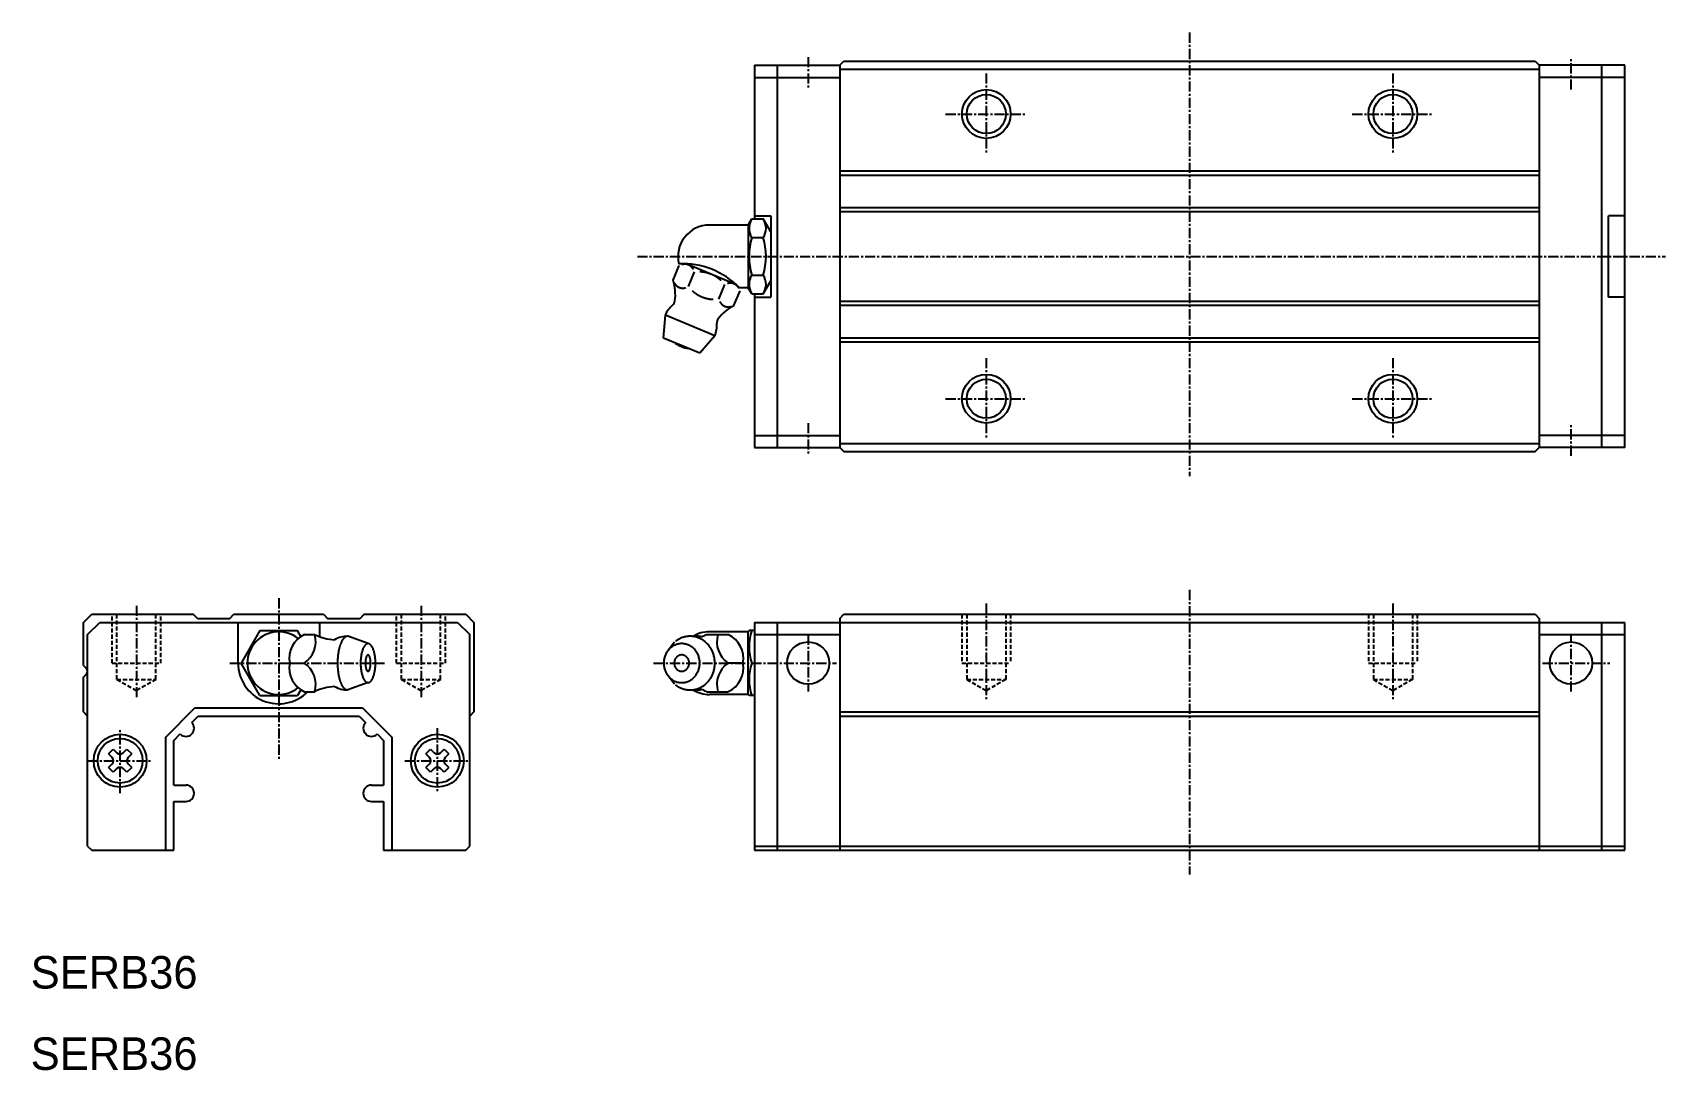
# Model space of a CAD drawing. Extents: x 10 to 211, y 10 to 138.
import ezdxf

# ---------------------------------------------------------------- set-up
doc = ezdxf.new("R2010")
doc.units = 0
doc.linetypes.add('CENTER', pattern=[2, 1.25, -0.25, 0.25, -0.25])
doc.linetypes.add('DASHED', pattern=[0.75, 0.5, -0.25])
doc.layers.get('0').update_dxf_attribs({"linetype": 'CONTINUOUS'})
doc.layers.add('CENTER', color=1, linetype='CENTER')

msp = doc.modelspace()

# ---------------------------------------------------------------- texts
at = {"color": 7, "linetype": 'CONTINUOUS'}
for p in [(10, 20), (10, 10)]:
    msp.add_text('SERB36', height=4, dxfattribs=at).set_placement(p)

# ---------------------------------------------------------------- linework, layer by layer
at = {"color": 7, "linetype": 'CONTINUOUS'}
for p, q in [((99, 133.5), (99, 114.6)), ((99, 133.5), (109.5, 133.5)), ((101.8, 133.5), (101.8, 86.5)), ((109.5, 133.5), (110, 134)), ((109.5, 133.5), (109.5, 86.5)), ((109.5, 133), (195.5, 133)), ((110, 134), (195, 134)), ((195, 134), (195.5, 133.5)), ((195.5, 133.5), (195.5, 86.5)), ((206, 133.5), (195.5, 133.5)), ((203.2, 86.5), (203.2, 133.5)), ((206, 86.5), (206, 133.5)), ((99, 132), (109.5, 132)), ((206, 132), (195.5, 132)), ((109.5, 120.5), (195.5, 120.5)), ((109.5, 120), (195.5, 120)), ((98.24, 113.85), (98.68, 114.6)), ((98.68, 114.6), (100.08, 114.6)), ((99, 115), (101, 115)), ((101, 113), (100.08, 114.6)), ((101, 115), (101, 105)), ((109.5, 116), (195.5, 116)), ((109.5, 115.5), (195.5, 115.5)), ((204, 105), (204, 115)), ((206, 115), (204, 115)), ((98.24, 113.85), (93.45, 113.85)), ((98.24, 113.85), (98.24, 106.15)), ((98.68, 112.3), (100.08, 112.3)), ((89, 107.06), (89.74, 108.86)), ((96.77, 106.52), (90.6, 109.07)), ((90.87, 106.29), (91.61, 108.08)), ((94.61, 104.74), (95.36, 106.53)), ((98.68, 107.7), (100.08, 107.7)), ((100.08, 105.4), (101, 107)), ((96.48, 103.96), (97.23, 105.76)), ((98.24, 106.15), (97.15, 106.15)), ((98.68, 105.4), (98.24, 106.15)), ((98.68, 105.4), (100.08, 105.4)), ((99, 105.4), (99, 86.5)), ((99, 105), (101, 105)), ((109.5, 104.5), (195.5, 104.5)), ((206, 105), (204, 105)), ((87.83, 99.94), (88.04, 102.78)), ((94.13, 100.25), (88.04, 102.78)), ((109.5, 104), (195.5, 104)), ((92.27, 98.1), (87.83, 99.94)), ((94.13, 100.25), (92.27, 98.1)), ((109.5, 100), (195.5, 100)), ((109.5, 99.5), (195.5, 99.5)), ((99, 88), (109.5, 88)), ((99, 86.5), (109.5, 86.5)), ((109.5, 87), (195.5, 87)), ((109.5, 86.5), (110, 86)), ((195, 86), (195.5, 86.5)), ((206, 88), (195.5, 88)), ((206, 86.5), (195.5, 86.5)), ((110, 86), (195, 86)), ((16.5, 65), (17.5, 66)), ((16.5, 59.71), (16.5, 65)), ((17, 63.5), (18.5, 65)), ((17.5, 66), (30, 66)), ((18.5, 65), (62.5, 65)), ((30.5, 65.5), (30, 66)), ((30.5, 65.5), (34.5, 65.5)), ((34.5, 65.5), (35, 66)), ((35, 66), (46, 66)), ((35.5, 60), (35.5, 65)), ((45.5, 65), (45.5, 63.25)), ((46, 66), (46.5, 65.5)), ((46.5, 65.5), (50.5, 65.5)), ((51, 66), (50.5, 65.5)), ((51, 66), (63.5, 66)), ((62.5, 65), (64, 63.5)), ((63.5, 66), (64.5, 65)), ((64.5, 65), (64.5, 54)), ((99, 65), (99, 37)), ((99, 65), (109.5, 65)), ((101.8, 65), (101.8, 37)), ((109.5, 65.5), (110, 66)), ((109.5, 65.5), (109.5, 37)), ((109.5, 65), (195.5, 65)), ((110, 66), (195, 66)), ((195, 66), (195.5, 65.5)), ((195.5, 65.5), (195.5, 37)), ((195.5, 65), (206, 65)), ((203.2, 37), (203.2, 65)), ((206, 37), (206, 65)), ((17, 37.5), (17, 63.5)), ((38.19, 64), (35.88, 60)), ((38.19, 64), (40.5, 64)), ((40.5, 64), (42.81, 64)), ((43.22, 63.29), (42.81, 64)), ((43.65, 63.51), (44.92, 63.51)), ((51.48, 62.4), (48.99, 63.3)), ((64, 37.5), (64, 63.5)), ((89.18, 62.58), (88.38, 61.57)), ((93.1, 63.51), (95.78, 63.51)), ((98.24, 63.85), (93.45, 63.85)), ((98.24, 63.85), (98.33, 64)), ((98.24, 56.15), (98.24, 63.85)), ((99, 64), (98.33, 64)), ((99, 63.5), (109.5, 63.5)), ((195.5, 63.5), (206, 63.5)), ((16.5, 59.71), (16.85, 59.35)), ((16.5, 58.29), (16.85, 58.65)), ((16.5, 54), (16.5, 58.29)), ((38.19, 56), (35.88, 60)), ((41.85, 60), (43.65, 60)), ((89.18, 57.42), (88.38, 58.43)), ((97.57, 60), (95.78, 60)), ((98.68, 60), (99, 60)), ((43.23, 56.73), (42.81, 56)), ((43.65, 56.49), (44.92, 56.49)), ((51.48, 57.6), (48.99, 56.7)), ((93.1, 56.49), (95.78, 56.49)), ((26.6, 50.91), (30.18, 54.49)), ((30.18, 54.49), (50.82, 54.49)), ((38.19, 56), (40.5, 56)), ((40.5, 56), (42.81, 56)), ((50.82, 54.49), (54.4, 50.91)), ((98.24, 56.15), (93.45, 56.15)), ((98.33, 56), (98.24, 56.15)), ((99, 56), (98.33, 56)), ((17, 53.5), (16.5, 54)), ((29.81, 52.71), (30.59, 53.49)), ((30.59, 53.49), (50.41, 53.49)), ((50.41, 53.49), (51.19, 52.71)), ((64.5, 54), (64, 53.5)), ((109.5, 54), (195.5, 54)), ((109.5, 53.5), (195.5, 53.5)), ((26.6, 37), (26.6, 50.91)), ((27.6, 50.5), (28.39, 51.29)), ((27.6, 45), (27.6, 50.5)), ((52.61, 51.29), (53.4, 50.5)), ((53.4, 50.5), (53.4, 45)), ((54.4, 50.91), (54.4, 37)), ((19.58, 48.84), (20.16, 49.42)), ((19.58, 48.84), (20.03, 48.39)), ((20.16, 49.42), (20.61, 48.97)), ((21.39, 48.97), (21.84, 49.42)), ((21.84, 49.42), (22.42, 48.84)), ((21.97, 48.39), (22.42, 48.84)), ((58.58, 48.84), (59.16, 49.42)), ((58.58, 48.84), (59.03, 48.39)), ((59.16, 49.42), (59.61, 48.97)), ((60.39, 48.97), (60.84, 49.42)), ((60.84, 49.42), (61.42, 48.84)), ((60.97, 48.39), (61.42, 48.84)), ((20.03, 47.61), (19.58, 47.16)), ((20.16, 46.58), (19.58, 47.16)), ((20.61, 47.03), (20.16, 46.58)), ((21.84, 46.58), (21.39, 47.03)), ((22.42, 47.16), (21.84, 46.58)), ((22.42, 47.16), (21.97, 47.61)), ((59.03, 47.61), (58.58, 47.16)), ((59.16, 46.58), (58.58, 47.16)), ((59.61, 47.03), (59.16, 46.58)), ((60.84, 46.58), (60.39, 47.03)), ((61.42, 47.16), (60.84, 46.58)), ((61.42, 47.16), (60.97, 47.61)), ((27.6, 45), (29.1, 45)), ((51.9, 45), (53.4, 45)), ((27.6, 37), (27.6, 43)), ((27.6, 43), (29.1, 43)), ((51.9, 43), (53.4, 43)), ((53.4, 43), (53.4, 37)), ((17, 37.5), (17.5, 37)), ((17.5, 37), (27.6, 37)), ((53.4, 37), (63.5, 37)), ((63.5, 37), (64, 37.5)), ((99, 37.5), (109.5, 37.5)), ((99, 37), (109.5, 37)), ((109.5, 37.5), (195.5, 37.5)), ((109.5, 37), (195.5, 37)), ((195.5, 37.5), (206, 37.5)), ((195.5, 37), (206, 37))]:
    msp.add_line(p, q, dxfattribs=at)
at = {"color": 3, "linetype": 'DASHED'}
for p, q in [((20, 60), (20, 66)), ((20.6, 58), (20.6, 66)), ((25.4, 58), (25.4, 66)), ((26, 60), (26, 66)), ((55, 60), (55, 66)), ((55.6, 58), (55.6, 66)), ((60.4, 58), (60.4, 66)), ((61, 60), (61, 66)), ((124.5, 66), (124.5, 60)), ((125.1, 66), (125.1, 58)), ((129.9, 66), (129.9, 58)), ((130.5, 66), (130.5, 60)), ((174.5, 66), (174.5, 60)), ((175.1, 66), (175.1, 58)), ((179.9, 66), (179.9, 58)), ((180.5, 66), (180.5, 60)), ((20, 60), (26, 60)), ((55, 60), (61, 60)), ((124.5, 60), (130.5, 60)), ((174.5, 60), (180.5, 60)), ((20.6, 58), (23, 56.61)), ((20.6, 58), (25.4, 58)), ((25.4, 58), (23, 56.61)), ((55.6, 58), (58, 56.61)), ((55.6, 58), (60.4, 58)), ((60.4, 58), (58, 56.61)), ((125.1, 58), (129.9, 58)), ((125.1, 58), (127.5, 56.61)), ((129.9, 58), (127.5, 56.61)), ((175.1, 58), (177.5, 56.61)), ((175.1, 58), (179.9, 58)), ((179.9, 58), (177.5, 56.61))]:
    msp.add_line(p, q, dxfattribs=at)
at = {"color": 7, "linetype": 'CONTINUOUS'}
for points in [[(91.48, 108.41, 0), (91.47, 108.42, 0), (91.46, 108.43, 0), (91.46, 108.44, 0), (91.45, 108.45, 0), (91.44, 108.47, 0), (91.43, 108.48, 0), (91.43, 108.49, 0), (91.42, 108.5, 0), (91.41, 108.51, 0), (91.4, 108.52, 0), (91.4, 108.53, 0), (91.39, 108.54, 0), (91.38, 108.56, 0), (91.37, 108.57, 0), (91.36, 108.58, 0), (91.36, 108.59, 0), (91.35, 108.6, 0), (91.34, 108.61, 0), (91.33, 108.62, 0), (91.32, 108.63, 0), (91.31, 108.64, 0), (91.31, 108.65, 0), (91.3, 108.66, 0), (91.29, 108.67, 0), (91.28, 108.68, 0), (91.27, 108.69, 0), (91.26, 108.7, 0), (91.25, 108.71, 0), (91.24, 108.72, 0), (91.23, 108.72, 0), (91.22, 108.73, 0), (91.22, 108.74, 0), (91.21, 108.75, 0), (91.2, 108.76, 0), (91.19, 108.77, 0), (91.18, 108.78, 0), (91.17, 108.78, 0), (91.16, 108.79, 0), (91.15, 108.8, 0), (91.14, 108.81, 0), (91.13, 108.82, 0), (91.12, 108.82, 0), (91.11, 108.83, 0), (91.1, 108.84, 0), (91.09, 108.85, 0), (91.08, 108.85, 0), (91.07, 108.86, 0), (91.06, 108.87, 0), (91.05, 108.87, 0), (91.03, 108.88, 0), (91.03, 108.89, 0), (91.01, 108.89, 0), (91, 108.9, 0), (90.99, 108.9, 0), (90.98, 108.91, 0), (90.97, 108.92, 0), (90.96, 108.92, 0), (90.95, 108.93, 0), (90.94, 108.93, 0), (90.93, 108.94, 0), (90.91, 108.94, 0), (90.9, 108.95, 0), (90.89, 108.95, 0), (90.88, 108.96, 0), (90.87, 108.96, 0), (90.86, 108.97, 0), (90.85, 108.97, 0), (90.83, 108.98, 0), (90.82, 108.98, 0), (90.81, 108.98, 0), (90.8, 108.99, 0), (90.79, 108.99, 0), (90.78, 109, 0), (90.76, 109, 0), (90.75, 109, 0), (90.74, 109.01, 0), (90.73, 109.01, 0), (90.72, 109.01, 0), (90.7, 109.01, 0), (90.69, 109.02, 0), (90.68, 109.02, 0), (90.67, 109.02, 0), (90.66, 109.03, 0), (90.64, 109.03, 0), (90.63, 109.03, 0), (90.62, 109.03, 0), (90.6, 109.03, 0), (90.59, 109.03, 0), (90.58, 109.04, 0), (90.57, 109.04, 0), (90.56, 109.04, 0), (90.54, 109.04, 0), (90.53, 109.04, 0), (90.52, 109.04, 0), (90.5, 109.04, 0), (90.49, 109.04, 0), (90.48, 109.04, 0), (90.46, 109.04, 0), (90.45, 109.04, 0), (90.44, 109.04, 0), (90.43, 109.04, 0), (90.41, 109.04, 0), (90.4, 109.04, 0), (90.39, 109.04, 0), (90.37, 109.04, 0), (90.36, 109.04, 0), (90.35, 109.04, 0), (90.34, 109.04, 0), (90.32, 109.04, 0), (90.31, 109.04, 0), (90.3, 109.03, 0), (90.28, 109.03, 0), (90.27, 109.03, 0), (90.26, 109.03, 0), (90.24, 109.03, 0), (90.23, 109.03, 0), (90.22, 109.02, 0), (90.2, 109.02, 0), (90.19, 109.02, 0), (90.18, 109.01, 0), (90.16, 109.01, 0), (90.15, 109.01, 0), (90.14, 109.01, 0), (90.12, 109, 0), (90.11, 109, 0), (90.1, 109, 0), (90.08, 108.99, 0), (90.07, 108.99, 0)], [(89.14, 106.74, 0), (89.14, 106.73, 0), (89.15, 106.71, 0), (89.16, 106.7, 0), (89.17, 106.69, 0), (89.17, 106.68, 0), (89.18, 106.67, 0), (89.19, 106.66, 0), (89.19, 106.64, 0), (89.2, 106.63, 0), (89.21, 106.62, 0), (89.22, 106.61, 0), (89.22, 106.6, 0), (89.23, 106.59, 0), (89.24, 106.58, 0), (89.25, 106.57, 0), (89.26, 106.56, 0), (89.27, 106.55, 0), (89.27, 106.54, 0), (89.28, 106.53, 0), (89.29, 106.52, 0), (89.3, 106.51, 0), (89.31, 106.5, 0), (89.32, 106.49, 0), (89.32, 106.48, 0), (89.33, 106.47, 0), (89.34, 106.46, 0), (89.35, 106.45, 0), (89.36, 106.44, 0), (89.37, 106.43, 0), (89.38, 106.42, 0), (89.39, 106.41, 0), (89.4, 106.4, 0), (89.41, 106.39, 0), (89.42, 106.39, 0), (89.43, 106.38, 0), (89.44, 106.37, 0), (89.45, 106.36, 0), (89.46, 106.35, 0), (89.47, 106.34, 0), (89.47, 106.34, 0), (89.49, 106.33, 0), (89.5, 106.32, 0), (89.51, 106.31, 0), (89.52, 106.31, 0), (89.53, 106.3, 0), (89.54, 106.29, 0), (89.55, 106.29, 0), (89.56, 106.28, 0), (89.57, 106.27, 0), (89.58, 106.27, 0), (89.59, 106.26, 0), (89.6, 106.25, 0), (89.61, 106.25, 0), (89.62, 106.24, 0), (89.63, 106.23, 0), (89.64, 106.23, 0), (89.65, 106.22, 0), (89.66, 106.22, 0), (89.68, 106.21, 0), (89.69, 106.21, 0), (89.7, 106.2, 0), (89.71, 106.2, 0), (89.72, 106.19, 0), (89.73, 106.19, 0), (89.74, 106.18, 0), (89.76, 106.18, 0), (89.77, 106.17, 0), (89.78, 106.17, 0), (89.79, 106.16, 0), (89.8, 106.16, 0), (89.81, 106.16, 0), (89.83, 106.15, 0), (89.84, 106.15, 0), (89.85, 106.15, 0), (89.86, 106.14, 0), (89.87, 106.14, 0), (89.89, 106.14, 0), (89.9, 106.13, 0), (89.91, 106.13, 0), (89.92, 106.13, 0), (89.93, 106.12, 0), (89.95, 106.12, 0), (89.96, 106.12, 0), (89.97, 106.12, 0), (89.98, 106.12, 0), (90, 106.11, 0), (90.01, 106.11, 0), (90.02, 106.11, 0), (90.03, 106.11, 0), (90.05, 106.11, 0), (90.06, 106.11, 0), (90.07, 106.11, 0), (90.08, 106.1, 0), (90.1, 106.1, 0), (90.11, 106.1, 0), (90.12, 106.1, 0), (90.13, 106.1, 0), (90.15, 106.1, 0), (90.16, 106.1, 0), (90.17, 106.1, 0), (90.19, 106.1, 0), (90.2, 106.1, 0), (90.21, 106.1, 0), (90.23, 106.1, 0), (90.24, 106.1, 0), (90.25, 106.1, 0), (90.26, 106.11, 0), (90.28, 106.11, 0), (90.29, 106.11, 0), (90.31, 106.11, 0), (90.32, 106.11, 0), (90.33, 106.11, 0), (90.34, 106.11, 0), (90.36, 106.12, 0), (90.37, 106.12, 0), (90.38, 106.12, 0), (90.4, 106.12, 0), (90.41, 106.12, 0), (90.42, 106.13, 0), (90.44, 106.13, 0), (90.45, 106.13, 0), (90.46, 106.14, 0), (90.48, 106.14, 0), (90.49, 106.14, 0), (90.5, 106.15, 0), (90.52, 106.15, 0), (90.53, 106.15, 0), (90.54, 106.16, 0)], [(94.88, 107.03, 0), (94.87, 107.05, 0), (94.85, 107.06, 0), (94.83, 107.08, 0), (94.81, 107.09, 0), (94.8, 107.11, 0), (94.78, 107.12, 0), (94.76, 107.14, 0), (94.75, 107.15, 0), (94.73, 107.17, 0), (94.71, 107.18, 0), (94.69, 107.2, 0), (94.68, 107.21, 0), (94.66, 107.22, 0), (94.64, 107.24, 0), (94.62, 107.25, 0), (94.6, 107.27, 0), (94.59, 107.28, 0), (94.57, 107.29, 0), (94.55, 107.31, 0), (94.53, 107.32, 0), (94.51, 107.33, 0), (94.5, 107.35, 0), (94.48, 107.36, 0), (94.46, 107.37, 0), (94.44, 107.38, 0), (94.42, 107.4, 0), (94.41, 107.41, 0), (94.39, 107.42, 0), (94.37, 107.43, 0), (94.35, 107.45, 0), (94.33, 107.46, 0), (94.31, 107.47, 0), (94.29, 107.48, 0), (94.28, 107.49, 0), (94.26, 107.51, 0), (94.24, 107.52, 0), (94.22, 107.53, 0), (94.2, 107.54, 0), (94.18, 107.55, 0), (94.16, 107.56, 0), (94.14, 107.57, 0), (94.12, 107.58, 0), (94.1, 107.59, 0), (94.08, 107.61, 0), (94.06, 107.62, 0), (94.04, 107.63, 0), (94.03, 107.64, 0), (94.01, 107.65, 0), (93.99, 107.66, 0), (93.97, 107.67, 0), (93.95, 107.68, 0), (93.93, 107.69, 0), (93.91, 107.7, 0), (93.89, 107.71, 0), (93.87, 107.72, 0), (93.85, 107.72, 0), (93.83, 107.73, 0), (93.81, 107.74, 0), (93.79, 107.75, 0), (93.77, 107.76, 0), (93.75, 107.77, 0), (93.73, 107.78, 0), (93.71, 107.79, 0), (93.69, 107.8, 0), (93.67, 107.81, 0), (93.65, 107.81, 0), (93.63, 107.82, 0), (93.6, 107.83, 0), (93.59, 107.84, 0), (93.56, 107.84, 0), (93.54, 107.85, 0), (93.52, 107.86, 0), (93.5, 107.87, 0), (93.48, 107.87, 0), (93.46, 107.88, 0), (93.44, 107.89, 0), (93.42, 107.9, 0), (93.4, 107.9, 0), (93.38, 107.91, 0), (93.36, 107.92, 0), (93.33, 107.92, 0), (93.31, 107.93, 0), (93.29, 107.94, 0), (93.27, 107.94, 0), (93.25, 107.95, 0), (93.23, 107.95, 0), (93.21, 107.96, 0), (93.19, 107.97, 0), (93.16, 107.97, 0), (93.14, 107.98, 0), (93.12, 107.98, 0), (93.1, 107.99, 0), (93.08, 107.99, 0), (93.06, 108, 0), (93.04, 108, 0), (93.01, 108.01, 0), (92.99, 108.01, 0), (92.97, 108.02, 0), (92.95, 108.02, 0), (92.93, 108.03, 0), (92.91, 108.03, 0), (92.88, 108.03, 0), (92.86, 108.04, 0), (92.84, 108.04, 0), (92.82, 108.05, 0), (92.8, 108.05, 0), (92.77, 108.05, 0), (92.75, 108.06, 0), (92.73, 108.06, 0), (92.71, 108.06, 0), (92.69, 108.07, 0), (92.66, 108.07, 0), (92.64, 108.07, 0), (92.62, 108.07, 0), (92.6, 108.08, 0), (92.57, 108.08, 0), (92.55, 108.08, 0), (92.53, 108.08, 0), (92.51, 108.09, 0), (92.49, 108.09, 0), (92.46, 108.09, 0), (92.44, 108.09, 0), (92.42, 108.09, 0), (92.4, 108.1, 0), (92.37, 108.1, 0), (92.35, 108.1, 0), (92.33, 108.1, 0), (92.3, 108.1, 0)], [(97.09, 106.08, 0), (97.08, 106.09, 0), (97.07, 106.11, 0), (97.07, 106.12, 0), (97.06, 106.13, 0), (97.05, 106.14, 0), (97.05, 106.15, 0), (97.04, 106.16, 0), (97.03, 106.18, 0), (97.02, 106.19, 0), (97.02, 106.2, 0), (97.01, 106.21, 0), (97, 106.22, 0), (96.99, 106.23, 0), (96.99, 106.24, 0), (96.98, 106.25, 0), (96.97, 106.26, 0), (96.96, 106.27, 0), (96.95, 106.28, 0), (96.94, 106.29, 0), (96.94, 106.31, 0), (96.93, 106.31, 0), (96.92, 106.32, 0), (96.91, 106.33, 0), (96.9, 106.34, 0), (96.89, 106.35, 0), (96.88, 106.36, 0), (96.87, 106.37, 0), (96.87, 106.38, 0), (96.86, 106.39, 0), (96.85, 106.4, 0), (96.84, 106.41, 0), (96.83, 106.42, 0), (96.82, 106.43, 0), (96.81, 106.44, 0), (96.8, 106.44, 0), (96.79, 106.45, 0), (96.78, 106.46, 0), (96.77, 106.47, 0), (96.76, 106.48, 0), (96.75, 106.48, 0), (96.74, 106.49, 0), (96.73, 106.5, 0), (96.72, 106.51, 0), (96.71, 106.51, 0), (96.7, 106.52, 0), (96.69, 106.53, 0), (96.68, 106.53, 0), (96.67, 106.54, 0), (96.66, 106.55, 0), (96.65, 106.55, 0), (96.64, 106.56, 0), (96.63, 106.57, 0), (96.62, 106.57, 0), (96.6, 106.58, 0), (96.59, 106.59, 0), (96.58, 106.59, 0), (96.57, 106.6, 0), (96.56, 106.6, 0), (96.55, 106.61, 0), (96.54, 106.61, 0), (96.53, 106.62, 0), (96.52, 106.62, 0), (96.5, 106.63, 0), (96.49, 106.63, 0), (96.48, 106.64, 0), (96.47, 106.64, 0), (96.46, 106.65, 0), (96.45, 106.65, 0), (96.44, 106.66, 0), (96.42, 106.66, 0), (96.41, 106.66, 0), (96.4, 106.67, 0), (96.39, 106.67, 0), (96.38, 106.67, 0), (96.37, 106.68, 0), (96.35, 106.68, 0), (96.34, 106.68, 0), (96.33, 106.69, 0), (96.32, 106.69, 0), (96.3, 106.69, 0), (96.29, 106.69, 0), (96.28, 106.7, 0), (96.27, 106.7, 0), (96.25, 106.7, 0), (96.24, 106.7, 0), (96.23, 106.71, 0), (96.22, 106.71, 0), (96.21, 106.71, 0), (96.19, 106.71, 0), (96.18, 106.71, 0), (96.17, 106.71, 0), (96.15, 106.71, 0), (96.14, 106.72, 0), (96.13, 106.72, 0), (96.12, 106.72, 0), (96.1, 106.72, 0), (96.09, 106.72, 0), (96.08, 106.72, 0), (96.06, 106.72, 0), (96.05, 106.72, 0), (96.04, 106.72, 0), (96.03, 106.72, 0), (96.01, 106.72, 0), (96, 106.72, 0), (95.99, 106.72, 0), (95.97, 106.72, 0), (95.96, 106.71, 0), (95.95, 106.71, 0), (95.93, 106.71, 0), (95.92, 106.71, 0), (95.91, 106.71, 0), (95.9, 106.71, 0), (95.88, 106.71, 0), (95.87, 106.7, 0), (95.86, 106.7, 0), (95.84, 106.7, 0), (95.83, 106.7, 0), (95.82, 106.7, 0), (95.8, 106.69, 0), (95.79, 106.69, 0), (95.78, 106.69, 0), (95.76, 106.68, 0), (95.75, 106.68, 0), (95.74, 106.68, 0), (95.72, 106.67, 0), (95.71, 106.67, 0), (95.69, 106.67, 0), (95.68, 106.66, 0)], [(91.34, 105.79, 0), (91.36, 105.77, 0), (91.38, 105.76, 0), (91.4, 105.74, 0), (91.41, 105.73, 0), (91.43, 105.71, 0), (91.45, 105.7, 0), (91.46, 105.68, 0), (91.48, 105.67, 0), (91.5, 105.65, 0), (91.52, 105.64, 0), (91.53, 105.62, 0), (91.55, 105.61, 0), (91.57, 105.6, 0), (91.59, 105.58, 0), (91.6, 105.57, 0), (91.62, 105.55, 0), (91.64, 105.54, 0), (91.66, 105.53, 0), (91.68, 105.51, 0), (91.69, 105.5, 0), (91.71, 105.49, 0), (91.73, 105.47, 0), (91.75, 105.46, 0), (91.77, 105.45, 0), (91.78, 105.44, 0), (91.8, 105.42, 0), (91.82, 105.41, 0), (91.84, 105.4, 0), (91.86, 105.39, 0), (91.88, 105.37, 0), (91.89, 105.36, 0), (91.91, 105.35, 0), (91.93, 105.34, 0), (91.95, 105.33, 0), (91.97, 105.31, 0), (91.99, 105.3, 0), (92.01, 105.29, 0), (92.03, 105.28, 0), (92.05, 105.27, 0), (92.06, 105.26, 0), (92.08, 105.25, 0), (92.1, 105.24, 0), (92.12, 105.23, 0), (92.14, 105.22, 0), (92.16, 105.2, 0), (92.18, 105.19, 0), (92.2, 105.18, 0), (92.22, 105.17, 0), (92.24, 105.16, 0), (92.26, 105.15, 0), (92.28, 105.14, 0), (92.3, 105.13, 0), (92.32, 105.12, 0), (92.34, 105.11, 0), (92.36, 105.1, 0), (92.38, 105.1, 0), (92.4, 105.09, 0), (92.42, 105.08, 0), (92.44, 105.07, 0), (92.46, 105.06, 0), (92.48, 105.05, 0), (92.5, 105.04, 0), (92.52, 105.03, 0), (92.54, 105.03, 0), (92.56, 105.02, 0), (92.58, 105.01, 0), (92.6, 105, 0), (92.62, 104.99, 0), (92.64, 104.98, 0), (92.66, 104.98, 0), (92.68, 104.97, 0), (92.7, 104.96, 0), (92.72, 104.95, 0), (92.75, 104.95, 0), (92.76, 104.94, 0), (92.79, 104.93, 0), (92.81, 104.92, 0), (92.83, 104.92, 0), (92.85, 104.91, 0), (92.87, 104.9, 0), (92.89, 104.9, 0), (92.91, 104.89, 0), (92.93, 104.88, 0), (92.95, 104.88, 0), (92.98, 104.87, 0), (93, 104.87, 0), (93.02, 104.86, 0), (93.04, 104.85, 0), (93.06, 104.85, 0), (93.08, 104.84, 0), (93.1, 104.84, 0), (93.12, 104.83, 0), (93.15, 104.83, 0), (93.17, 104.82, 0), (93.19, 104.82, 0), (93.21, 104.81, 0), (93.23, 104.81, 0), (93.25, 104.8, 0), (93.28, 104.8, 0), (93.3, 104.79, 0), (93.32, 104.79, 0), (93.34, 104.79, 0), (93.36, 104.78, 0), (93.39, 104.78, 0), (93.41, 104.78, 0), (93.43, 104.77, 0), (93.45, 104.77, 0), (93.47, 104.76, 0), (93.5, 104.76, 0), (93.52, 104.76, 0), (93.54, 104.75, 0), (93.56, 104.75, 0), (93.59, 104.75, 0), (93.61, 104.74, 0), (93.63, 104.74, 0), (93.65, 104.74, 0), (93.67, 104.74, 0), (93.7, 104.73, 0), (93.72, 104.73, 0), (93.74, 104.73, 0), (93.76, 104.73, 0), (93.79, 104.73, 0), (93.81, 104.73, 0), (93.83, 104.72, 0), (93.85, 104.72, 0), (93.88, 104.72, 0), (93.9, 104.72, 0), (93.92, 104.72, 0)], [(94.75, 104.41, 0), (94.76, 104.4, 0), (94.76, 104.39, 0), (94.77, 104.38, 0), (94.78, 104.37, 0), (94.78, 104.35, 0), (94.79, 104.34, 0), (94.8, 104.33, 0), (94.81, 104.32, 0), (94.81, 104.31, 0), (94.82, 104.3, 0), (94.83, 104.29, 0), (94.84, 104.28, 0), (94.85, 104.26, 0), (94.85, 104.25, 0), (94.86, 104.24, 0), (94.87, 104.23, 0), (94.88, 104.22, 0), (94.89, 104.21, 0), (94.9, 104.2, 0), (94.9, 104.19, 0), (94.91, 104.18, 0), (94.92, 104.17, 0), (94.93, 104.16, 0), (94.94, 104.15, 0), (94.95, 104.14, 0), (94.96, 104.13, 0), (94.96, 104.12, 0), (94.97, 104.11, 0), (94.98, 104.1, 0), (94.99, 104.1, 0), (95, 104.09, 0), (95.01, 104.08, 0), (95.02, 104.07, 0), (95.03, 104.06, 0), (95.04, 104.05, 0), (95.05, 104.04, 0), (95.06, 104.04, 0), (95.07, 104.03, 0), (95.08, 104.02, 0), (95.09, 104.01, 0), (95.1, 104, 0), (95.11, 104, 0), (95.12, 103.99, 0), (95.13, 103.98, 0), (95.14, 103.97, 0), (95.15, 103.97, 0), (95.16, 103.96, 0), (95.17, 103.95, 0), (95.18, 103.95, 0), (95.19, 103.94, 0), (95.2, 103.93, 0), (95.21, 103.93, 0), (95.22, 103.92, 0), (95.23, 103.92, 0), (95.25, 103.91, 0), (95.26, 103.9, 0), (95.27, 103.9, 0), (95.28, 103.89, 0), (95.29, 103.89, 0), (95.3, 103.88, 0), (95.31, 103.88, 0), (95.32, 103.87, 0), (95.33, 103.87, 0), (95.34, 103.86, 0), (95.36, 103.86, 0), (95.37, 103.85, 0), (95.38, 103.85, 0), (95.39, 103.84, 0), (95.4, 103.84, 0), (95.41, 103.84, 0), (95.43, 103.83, 0), (95.44, 103.83, 0), (95.45, 103.82, 0), (95.46, 103.82, 0), (95.47, 103.82, 0), (95.49, 103.81, 0), (95.5, 103.81, 0), (95.51, 103.81, 0), (95.52, 103.81, 0), (95.53, 103.8, 0), (95.55, 103.8, 0), (95.56, 103.8, 0), (95.57, 103.8, 0), (95.58, 103.79, 0), (95.6, 103.79, 0), (95.61, 103.79, 0), (95.62, 103.79, 0), (95.63, 103.79, 0), (95.65, 103.78, 0), (95.66, 103.78, 0), (95.67, 103.78, 0), (95.68, 103.78, 0), (95.7, 103.78, 0), (95.71, 103.78, 0), (95.72, 103.78, 0), (95.74, 103.78, 0), (95.75, 103.78, 0), (95.76, 103.78, 0), (95.77, 103.78, 0), (95.79, 103.78, 0), (95.8, 103.78, 0), (95.81, 103.78, 0), (95.82, 103.78, 0), (95.84, 103.78, 0), (95.85, 103.78, 0), (95.86, 103.78, 0), (95.88, 103.78, 0), (95.89, 103.78, 0), (95.9, 103.78, 0), (95.92, 103.78, 0), (95.93, 103.79, 0), (95.94, 103.79, 0), (95.96, 103.79, 0), (95.97, 103.79, 0), (95.98, 103.79, 0), (96, 103.8, 0), (96.01, 103.8, 0), (96.02, 103.8, 0), (96.04, 103.8, 0), (96.05, 103.81, 0), (96.06, 103.81, 0), (96.08, 103.81, 0), (96.09, 103.81, 0), (96.1, 103.82, 0), (96.12, 103.82, 0), (96.13, 103.82, 0), (96.14, 103.83, 0), (96.16, 103.83, 0)], [(48.99, 63.3, 0), (48.96, 63.3, 0), (48.92, 63.3, 0), (48.89, 63.29, 0), (48.86, 63.28, 0), (48.83, 63.28, 0), (48.8, 63.26, 0), (48.77, 63.25, 0), (48.74, 63.24, 0), (48.71, 63.22, 0), (48.68, 63.2, 0), (48.65, 63.18, 0), (48.62, 63.16, 0), (48.59, 63.13, 0), (48.56, 63.11, 0), (48.53, 63.08, 0), (48.5, 63.05, 0), (48.47, 63.02, 0), (48.45, 62.98, 0), (48.42, 62.95, 0), (48.39, 62.91, 0), (48.36, 62.87, 0), (48.34, 62.83, 0), (48.31, 62.79, 0), (48.28, 62.74, 0), (48.26, 62.7, 0), (48.23, 62.65, 0), (48.21, 62.6, 0), (48.19, 62.55, 0), (48.16, 62.5, 0), (48.14, 62.45, 0), (48.12, 62.39, 0), (48.09, 62.33, 0), (48.07, 62.28, 0), (48.05, 62.22, 0), (48.03, 62.16, 0), (48.01, 62.09, 0), (47.99, 62.03, 0), (47.97, 61.97, 0), (47.95, 61.9, 0), (47.94, 61.83, 0), (47.92, 61.77, 0), (47.9, 61.7, 0), (47.89, 61.63, 0), (47.87, 61.56, 0), (47.86, 61.48, 0), (47.84, 61.41, 0), (47.83, 61.34, 0), (47.82, 61.26, 0), (47.81, 61.19, 0), (47.8, 61.11, 0), (47.79, 61.04, 0), (47.78, 60.96, 0), (47.77, 60.88, 0), (47.76, 60.8, 0), (47.75, 60.72, 0), (47.75, 60.64, 0), (47.74, 60.56, 0), (47.74, 60.48, 0), (47.73, 60.4, 0), (47.73, 60.32, 0), (47.73, 60.24, 0), (47.72, 60.16, 0), (47.72, 60.08, 0), (47.72, 60, 0), (47.72, 59.92, 0), (47.72, 59.84, 0), (47.73, 59.76, 0), (47.73, 59.68, 0), (47.73, 59.6, 0), (47.74, 59.52, 0), (47.74, 59.44, 0), (47.75, 59.36, 0), (47.75, 59.28, 0), (47.76, 59.2, 0), (47.77, 59.12, 0), (47.78, 59.04, 0), (47.79, 58.96, 0), (47.8, 58.89, 0), (47.81, 58.81, 0), (47.82, 58.74, 0), (47.83, 58.66, 0), (47.84, 58.59, 0), (47.86, 58.52, 0), (47.87, 58.44, 0), (47.89, 58.37, 0), (47.9, 58.3, 0), (47.92, 58.23, 0), (47.94, 58.17, 0), (47.95, 58.1, 0), (47.97, 58.03, 0), (47.99, 57.97, 0), (48.01, 57.91, 0), (48.03, 57.84, 0), (48.05, 57.78, 0), (48.07, 57.72, 0), (48.09, 57.67, 0), (48.12, 57.61, 0), (48.14, 57.55, 0), (48.16, 57.5, 0), (48.19, 57.45, 0), (48.21, 57.4, 0), (48.23, 57.35, 0), (48.26, 57.3, 0), (48.28, 57.26, 0), (48.31, 57.21, 0), (48.34, 57.17, 0), (48.36, 57.13, 0), (48.39, 57.09, 0), (48.42, 57.05, 0), (48.45, 57.02, 0), (48.47, 56.98, 0), (48.5, 56.95, 0), (48.53, 56.92, 0), (48.56, 56.89, 0), (48.59, 56.87, 0), (48.62, 56.84, 0), (48.65, 56.82, 0), (48.68, 56.8, 0), (48.71, 56.78, 0), (48.74, 56.76, 0), (48.77, 56.75, 0), (48.8, 56.74, 0), (48.83, 56.72, 0), (48.86, 56.72, 0), (48.89, 56.71, 0), (48.92, 56.7, 0), (48.96, 56.7, 0), (48.99, 56.7, 0)], [(51.48, 62.4, 0), (51.44, 62.4, 0), (51.39, 62.39, 0), (51.35, 62.37, 0), (51.3, 62.35, 0), (51.26, 62.33, 0), (51.21, 62.3, 0), (51.17, 62.26, 0), (51.13, 62.22, 0), (51.09, 62.17, 0), (51.05, 62.12, 0), (51.01, 62.06, 0), (50.97, 62, 0), (50.93, 61.93, 0), (50.9, 61.86, 0), (50.86, 61.78, 0), (50.83, 61.7, 0), (50.8, 61.61, 0), (50.77, 61.52, 0), (50.74, 61.43, 0), (50.72, 61.33, 0), (50.69, 61.23, 0), (50.67, 61.13, 0), (50.65, 61.03, 0), (50.63, 60.92, 0), (50.62, 60.81, 0), (50.6, 60.7, 0), (50.59, 60.58, 0), (50.58, 60.47, 0), (50.57, 60.35, 0), (50.57, 60.24, 0), (50.56, 60.12, 0), (50.56, 60, 0), (50.56, 59.88, 0), (50.57, 59.76, 0), (50.57, 59.65, 0), (50.58, 59.53, 0), (50.59, 59.42, 0), (50.6, 59.3, 0), (50.62, 59.19, 0), (50.63, 59.08, 0), (50.65, 58.97, 0), (50.67, 58.87, 0), (50.69, 58.77, 0), (50.72, 58.67, 0), (50.74, 58.57, 0), (50.77, 58.48, 0), (50.8, 58.39, 0), (50.83, 58.3, 0), (50.86, 58.22, 0), (50.9, 58.14, 0), (50.93, 58.07, 0), (50.97, 58, 0), (51.01, 57.94, 0), (51.05, 57.88, 0), (51.09, 57.83, 0), (51.13, 57.78, 0), (51.17, 57.74, 0), (51.21, 57.7, 0), (51.26, 57.67, 0), (51.3, 57.65, 0), (51.35, 57.63, 0), (51.39, 57.61, 0), (51.44, 57.6, 0), (51.48, 57.6, 0), (51.53, 57.6, 0), (51.57, 57.61, 0), (51.62, 57.63, 0), (51.66, 57.65, 0), (51.7, 57.67, 0), (51.75, 57.7, 0), (51.79, 57.74, 0), (51.83, 57.78, 0), (51.87, 57.83, 0), (51.91, 57.88, 0), (51.95, 57.94, 0), (51.99, 58, 0), (52.03, 58.07, 0), (52.06, 58.14, 0), (52.1, 58.22, 0), (52.13, 58.3, 0), (52.16, 58.39, 0), (52.19, 58.48, 0), (52.22, 58.57, 0), (52.24, 58.67, 0), (52.27, 58.77, 0), (52.29, 58.87, 0), (52.31, 58.97, 0), (52.33, 59.08, 0), (52.35, 59.19, 0), (52.36, 59.3, 0), (52.37, 59.42, 0), (52.38, 59.53, 0), (52.39, 59.65, 0), (52.39, 59.76, 0), (52.4, 59.88, 0), (52.4, 60, 0), (52.4, 60.12, 0), (52.39, 60.24, 0), (52.39, 60.35, 0), (52.38, 60.47, 0), (52.37, 60.58, 0), (52.36, 60.7, 0), (52.35, 60.81, 0), (52.33, 60.92, 0), (52.31, 61.03, 0), (52.29, 61.13, 0), (52.27, 61.23, 0), (52.24, 61.33, 0), (52.22, 61.43, 0), (52.19, 61.52, 0), (52.16, 61.61, 0), (52.13, 61.7, 0), (52.1, 61.78, 0), (52.06, 61.86, 0), (52.03, 61.93, 0), (51.99, 62, 0), (51.95, 62.06, 0), (51.91, 62.12, 0), (51.87, 62.17, 0), (51.83, 62.22, 0), (51.79, 62.26, 0), (51.75, 62.3, 0), (51.7, 62.33, 0), (51.66, 62.35, 0), (51.62, 62.37, 0), (51.57, 62.39, 0), (51.53, 62.4, 0), (51.48, 62.4, 0)], [(90.05, 57.6, 0), (90.16, 57.6, 0), (90.27, 57.61, 0), (90.38, 57.63, 0), (90.48, 57.65, 0), (90.59, 57.67, 0), (90.69, 57.7, 0), (90.8, 57.74, 0), (90.9, 57.78, 0), (91, 57.83, 0), (91.1, 57.88, 0), (91.19, 57.94, 0), (91.28, 58, 0), (91.37, 58.07, 0), (91.46, 58.14, 0), (91.54, 58.22, 0), (91.62, 58.3, 0), (91.69, 58.39, 0), (91.77, 58.48, 0), (91.83, 58.57, 0), (91.89, 58.67, 0), (91.95, 58.77, 0), (92.01, 58.87, 0), (92.06, 58.97, 0), (92.1, 59.08, 0), (92.14, 59.19, 0), (92.17, 59.3, 0), (92.2, 59.42, 0), (92.23, 59.53, 0), (92.25, 59.65, 0), (92.26, 59.76, 0), (92.27, 59.88, 0), (92.27, 60, 0), (92.27, 60.12, 0), (92.26, 60.24, 0), (92.25, 60.35, 0), (92.23, 60.47, 0), (92.2, 60.58, 0), (92.17, 60.7, 0), (92.14, 60.81, 0), (92.1, 60.92, 0), (92.06, 61.03, 0), (92.01, 61.13, 0), (91.95, 61.23, 0), (91.89, 61.33, 0), (91.83, 61.43, 0), (91.77, 61.52, 0), (91.69, 61.61, 0), (91.62, 61.7, 0), (91.54, 61.78, 0), (91.46, 61.86, 0), (91.37, 61.93, 0), (91.28, 62, 0), (91.19, 62.06, 0), (91.1, 62.12, 0), (91, 62.17, 0), (90.9, 62.22, 0), (90.8, 62.26, 0), (90.69, 62.3, 0), (90.59, 62.33, 0), (90.48, 62.35, 0), (90.38, 62.37, 0), (90.27, 62.39, 0), (90.16, 62.4, 0), (90.05, 62.4, 0), (89.94, 62.4, 0), (89.83, 62.39, 0), (89.73, 62.37, 0), (89.62, 62.35, 0), (89.51, 62.33, 0), (89.41, 62.3, 0), (89.31, 62.26, 0), (89.2, 62.22, 0), (89.1, 62.17, 0), (89.01, 62.12, 0), (88.91, 62.06, 0), (88.82, 62, 0), (88.73, 61.93, 0), (88.65, 61.86, 0), (88.56, 61.78, 0), (88.48, 61.7, 0), (88.41, 61.61, 0), (88.34, 61.52, 0), (88.27, 61.43, 0), (88.21, 61.33, 0), (88.15, 61.23, 0), (88.1, 61.13, 0), (88.05, 61.03, 0), (88, 60.92, 0), (87.96, 60.81, 0), (87.93, 60.7, 0), (87.9, 60.58, 0), (87.88, 60.47, 0), (87.86, 60.35, 0), (87.84, 60.24, 0), (87.84, 60.12, 0), (87.83, 60, 0), (87.84, 59.88, 0), (87.84, 59.76, 0), (87.86, 59.65, 0), (87.88, 59.53, 0), (87.9, 59.42, 0), (87.93, 59.3, 0), (87.96, 59.19, 0), (88, 59.08, 0), (88.05, 58.97, 0), (88.1, 58.87, 0), (88.15, 58.77, 0), (88.21, 58.67, 0), (88.27, 58.57, 0), (88.34, 58.48, 0), (88.41, 58.39, 0), (88.48, 58.3, 0), (88.56, 58.22, 0), (88.65, 58.14, 0), (88.73, 58.07, 0), (88.82, 58, 0), (88.91, 57.94, 0), (89.01, 57.88, 0), (89.1, 57.83, 0), (89.2, 57.78, 0), (89.31, 57.74, 0), (89.41, 57.7, 0), (89.51, 57.67, 0), (89.62, 57.65, 0), (89.73, 57.63, 0), (89.83, 57.61, 0), (89.94, 57.6, 0), (90.05, 57.6, 0)], [(89.27, 57.35, 0), (89.36, 57.28, 0), (89.45, 57.22, 0), (89.54, 57.16, 0), (89.63, 57.1, 0), (89.72, 57.05, 0), (89.82, 57, 0), (89.91, 56.95, 0), (90.01, 56.91, 0), (90.11, 56.87, 0), (90.21, 56.84, 0), (90.31, 56.81, 0), (90.41, 56.78, 0), (90.52, 56.76, 0), (90.62, 56.74, 0), (90.72, 56.72, 0), (90.83, 56.71, 0), (90.93, 56.7, 0), (91.04, 56.7, 0), (91.14, 56.7, 0), (91.25, 56.7, 0), (91.35, 56.71, 0), (91.46, 56.72, 0), (91.56, 56.74, 0), (91.66, 56.76, 0), (91.77, 56.78, 0), (91.87, 56.81, 0), (91.97, 56.84, 0), (92.07, 56.88, 0), (92.17, 56.92, 0), (92.27, 56.96, 0), (92.36, 57, 0), (92.46, 57.05, 0), (92.55, 57.11, 0), (92.64, 57.16, 0), (92.73, 57.22, 0), (92.82, 57.29, 0), (92.9, 57.35, 0), (92.99, 57.42, 0), (93.07, 57.49, 0), (93.15, 57.57, 0), (93.22, 57.65, 0), (93.3, 57.73, 0), (93.37, 57.81, 0), (93.44, 57.9, 0), (93.5, 57.99, 0), (93.56, 58.08, 0), (93.62, 58.17, 0), (93.68, 58.27, 0), (93.74, 58.37, 0), (93.78, 58.47, 0), (93.83, 58.57, 0), (93.88, 58.67, 0), (93.92, 58.78, 0), (93.95, 58.88, 0), (93.99, 58.99, 0), (94.02, 59.1, 0), (94.04, 59.21, 0), (94.07, 59.32, 0), (94.09, 59.43, 0), (94.1, 59.55, 0), (94.12, 59.66, 0), (94.13, 59.77, 0), (94.13, 59.89, 0), (94.13, 60, 0), (94.13, 60.11, 0), (94.13, 60.23, 0), (94.12, 60.34, 0), (94.1, 60.45, 0), (94.09, 60.57, 0), (94.07, 60.68, 0), (94.04, 60.79, 0), (94.02, 60.9, 0), (93.99, 61.01, 0), (93.95, 61.12, 0), (93.92, 61.22, 0), (93.88, 61.33, 0), (93.83, 61.43, 0), (93.78, 61.53, 0), (93.74, 61.63, 0), (93.68, 61.73, 0), (93.62, 61.83, 0), (93.56, 61.92, 0), (93.5, 62.01, 0), (93.44, 62.1, 0), (93.37, 62.19, 0), (93.3, 62.27, 0), (93.22, 62.35, 0), (93.15, 62.43, 0), (93.07, 62.51, 0), (92.99, 62.58, 0), (92.9, 62.65, 0), (92.82, 62.71, 0), (92.73, 62.78, 0), (92.64, 62.84, 0), (92.55, 62.89, 0), (92.46, 62.95, 0), (92.36, 63, 0), (92.27, 63.04, 0), (92.17, 63.08, 0), (92.07, 63.12, 0), (91.97, 63.16, 0), (91.87, 63.19, 0), (91.77, 63.22, 0), (91.66, 63.24, 0), (91.56, 63.26, 0), (91.46, 63.28, 0), (91.35, 63.29, 0), (91.25, 63.3, 0), (91.14, 63.3, 0), (91.04, 63.3, 0), (90.93, 63.3, 0), (90.83, 63.29, 0), (90.72, 63.28, 0), (90.62, 63.26, 0), (90.52, 63.24, 0), (90.41, 63.22, 0), (90.31, 63.19, 0), (90.21, 63.16, 0), (90.11, 63.13, 0), (90.01, 63.09, 0), (89.91, 63.05, 0), (89.82, 63, 0), (89.72, 62.95, 0), (89.63, 62.9, 0), (89.54, 62.84, 0), (89.45, 62.78, 0), (89.36, 62.72, 0), (89.27, 62.66, 0)], [(92.46, 63.25, 0), (92.45, 63.25, 0), (92.44, 63.26, 0), (92.44, 63.26, 0), (92.43, 63.26, 0), (92.42, 63.26, 0), (92.42, 63.26, 0), (92.41, 63.26, 0), (92.4, 63.26, 0), (92.4, 63.26, 0), (92.39, 63.27, 0), (92.38, 63.27, 0), (92.37, 63.27, 0), (92.37, 63.27, 0), (92.36, 63.27, 0), (92.35, 63.27, 0), (92.35, 63.27, 0), (92.34, 63.27, 0), (92.33, 63.27, 0), (92.32, 63.27, 0), (92.32, 63.28, 0), (92.31, 63.28, 0), (92.3, 63.28, 0), (92.3, 63.28, 0), (92.29, 63.28, 0), (92.28, 63.28, 0), (92.28, 63.28, 0), (92.27, 63.28, 0), (92.26, 63.28, 0), (92.25, 63.28, 0), (92.25, 63.28, 0), (92.24, 63.28, 0), (92.23, 63.29, 0), (92.22, 63.29, 0), (92.22, 63.29, 0), (92.21, 63.29, 0), (92.2, 63.29, 0), (92.2, 63.29, 0), (92.19, 63.29, 0), (92.18, 63.29, 0), (92.18, 63.29, 0), (92.17, 63.29, 0), (92.16, 63.29, 0), (92.15, 63.29, 0), (92.15, 63.29, 0), (92.14, 63.29, 0), (92.13, 63.29, 0), (92.12, 63.29, 0), (92.12, 63.29, 0), (92.11, 63.3, 0), (92.1, 63.3, 0), (92.1, 63.3, 0), (92.09, 63.3, 0), (92.08, 63.3, 0), (92.07, 63.3, 0), (92.07, 63.3, 0), (92.06, 63.3, 0), (92.05, 63.3, 0), (92.05, 63.3, 0), (92.04, 63.3, 0), (92.03, 63.3, 0), (92.03, 63.3, 0), (92.02, 63.3, 0), (92.01, 63.3, 0), (92, 63.3, 0), (92, 63.3, 0), (91.99, 63.3, 0), (91.98, 63.3, 0), (91.97, 63.3, 0), (91.97, 63.3, 0), (91.96, 63.3, 0), (91.95, 63.3, 0), (91.95, 63.3, 0), (91.94, 63.3, 0), (91.93, 63.3, 0), (91.92, 63.3, 0), (91.92, 63.3, 0), (91.91, 63.3, 0), (91.9, 63.3, 0), (91.9, 63.3, 0), (91.89, 63.3, 0), (91.88, 63.3, 0), (91.88, 63.3, 0), (91.87, 63.3, 0), (91.86, 63.3, 0), (91.85, 63.3, 0), (91.85, 63.3, 0), (91.84, 63.3, 0), (91.83, 63.3, 0), (91.82, 63.3, 0), (91.82, 63.3, 0), (91.81, 63.3, 0), (91.8, 63.3, 0), (91.8, 63.3, 0), (91.79, 63.3, 0), (91.78, 63.3, 0), (91.78, 63.3, 0), (91.77, 63.29, 0), (91.76, 63.29, 0), (91.75, 63.29, 0), (91.75, 63.29, 0), (91.74, 63.29, 0), (91.73, 63.29, 0), (91.72, 63.29, 0), (91.72, 63.29, 0), (91.71, 63.29, 0), (91.7, 63.29, 0), (91.7, 63.29, 0), (91.69, 63.29, 0), (91.68, 63.29, 0), (91.68, 63.29, 0), (91.67, 63.29, 0), (91.66, 63.29, 0), (91.65, 63.28, 0), (91.65, 63.28, 0), (91.64, 63.28, 0), (91.63, 63.28, 0), (91.62, 63.28, 0), (91.62, 63.28, 0), (91.61, 63.28, 0), (91.6, 63.28, 0), (91.6, 63.28, 0), (91.59, 63.28, 0), (91.58, 63.28, 0), (91.57, 63.28, 0), (91.57, 63.27, 0), (91.56, 63.27, 0), (91.55, 63.27, 0), (91.55, 63.27, 0)], [(51.48, 59, 0), (51.5, 59, 0), (51.51, 59, 0), (51.53, 59.01, 0), (51.54, 59.02, 0), (51.56, 59.03, 0), (51.57, 59.04, 0), (51.59, 59.06, 0), (51.6, 59.08, 0), (51.62, 59.1, 0), (51.63, 59.12, 0), (51.65, 59.14, 0), (51.66, 59.17, 0), (51.67, 59.2, 0), (51.69, 59.23, 0), (51.7, 59.26, 0), (51.71, 59.29, 0), (51.72, 59.33, 0), (51.73, 59.37, 0), (51.74, 59.4, 0), (51.75, 59.44, 0), (51.76, 59.49, 0), (51.77, 59.53, 0), (51.77, 59.57, 0), (51.78, 59.62, 0), (51.79, 59.66, 0), (51.79, 59.71, 0), (51.8, 59.76, 0), (51.8, 59.8, 0), (51.8, 59.85, 0), (51.8, 59.9, 0), (51.81, 59.95, 0), (51.81, 60, 0), (51.81, 60.05, 0), (51.8, 60.1, 0), (51.8, 60.15, 0), (51.8, 60.2, 0), (51.8, 60.24, 0), (51.79, 60.29, 0), (51.79, 60.34, 0), (51.78, 60.38, 0), (51.77, 60.43, 0), (51.77, 60.47, 0), (51.76, 60.51, 0), (51.75, 60.56, 0), (51.74, 60.6, 0), (51.73, 60.63, 0), (51.72, 60.67, 0), (51.71, 60.71, 0), (51.7, 60.74, 0), (51.69, 60.77, 0), (51.67, 60.8, 0), (51.66, 60.83, 0), (51.65, 60.86, 0), (51.63, 60.88, 0), (51.62, 60.9, 0), (51.6, 60.92, 0), (51.59, 60.94, 0), (51.57, 60.96, 0), (51.56, 60.97, 0), (51.54, 60.98, 0), (51.53, 60.99, 0), (51.51, 61, 0), (51.5, 61, 0), (51.48, 61, 0), (51.46, 61, 0), (51.45, 61, 0), (51.43, 60.99, 0), (51.42, 60.98, 0), (51.4, 60.97, 0), (51.39, 60.96, 0), (51.37, 60.94, 0), (51.36, 60.92, 0), (51.34, 60.9, 0), (51.33, 60.88, 0), (51.31, 60.86, 0), (51.3, 60.83, 0), (51.29, 60.8, 0), (51.27, 60.77, 0), (51.26, 60.74, 0), (51.25, 60.71, 0), (51.24, 60.67, 0), (51.23, 60.63, 0), (51.22, 60.6, 0), (51.21, 60.56, 0), (51.2, 60.51, 0), (51.19, 60.47, 0), (51.19, 60.43, 0), (51.18, 60.38, 0), (51.17, 60.34, 0), (51.17, 60.29, 0), (51.17, 60.24, 0), (51.16, 60.2, 0), (51.16, 60.15, 0), (51.16, 60.1, 0), (51.16, 60.05, 0), (51.16, 60, 0), (51.16, 59.95, 0), (51.16, 59.9, 0), (51.16, 59.85, 0), (51.16, 59.8, 0), (51.17, 59.76, 0), (51.17, 59.71, 0), (51.17, 59.66, 0), (51.18, 59.62, 0), (51.19, 59.57, 0), (51.19, 59.53, 0), (51.2, 59.49, 0), (51.21, 59.44, 0), (51.22, 59.4, 0), (51.23, 59.37, 0), (51.24, 59.33, 0), (51.25, 59.29, 0), (51.26, 59.26, 0), (51.27, 59.23, 0), (51.29, 59.2, 0), (51.3, 59.17, 0), (51.31, 59.14, 0), (51.33, 59.12, 0), (51.34, 59.1, 0), (51.36, 59.08, 0), (51.37, 59.06, 0), (51.39, 59.04, 0), (51.4, 59.03, 0), (51.42, 59.02, 0), (51.43, 59.01, 0), (51.45, 59, 0), (51.46, 59, 0), (51.48, 59, 0)], [(90.05, 59, 0), (90.1, 59, 0), (90.14, 59, 0), (90.19, 59.01, 0), (90.23, 59.02, 0), (90.28, 59.03, 0), (90.32, 59.04, 0), (90.36, 59.06, 0), (90.4, 59.08, 0), (90.45, 59.1, 0), (90.49, 59.12, 0), (90.53, 59.14, 0), (90.56, 59.17, 0), (90.6, 59.2, 0), (90.64, 59.23, 0), (90.67, 59.26, 0), (90.7, 59.29, 0), (90.74, 59.33, 0), (90.77, 59.37, 0), (90.79, 59.4, 0), (90.82, 59.44, 0), (90.84, 59.49, 0), (90.87, 59.53, 0), (90.89, 59.57, 0), (90.9, 59.62, 0), (90.92, 59.66, 0), (90.94, 59.71, 0), (90.95, 59.76, 0), (90.96, 59.81, 0), (90.97, 59.85, 0), (90.97, 59.9, 0), (90.97, 59.95, 0), (90.97, 60, 0), (90.97, 60.05, 0), (90.97, 60.1, 0), (90.97, 60.15, 0), (90.96, 60.2, 0), (90.95, 60.24, 0), (90.94, 60.29, 0), (90.92, 60.34, 0), (90.9, 60.38, 0), (90.89, 60.43, 0), (90.87, 60.47, 0), (90.84, 60.51, 0), (90.82, 60.56, 0), (90.79, 60.6, 0), (90.77, 60.63, 0), (90.74, 60.67, 0), (90.7, 60.71, 0), (90.67, 60.74, 0), (90.64, 60.77, 0), (90.6, 60.8, 0), (90.56, 60.83, 0), (90.53, 60.86, 0), (90.49, 60.88, 0), (90.45, 60.9, 0), (90.4, 60.92, 0), (90.36, 60.94, 0), (90.32, 60.96, 0), (90.28, 60.97, 0), (90.23, 60.98, 0), (90.19, 60.99, 0), (90.14, 61, 0), (90.1, 61, 0), (90.05, 61, 0), (90.01, 61, 0), (89.96, 61, 0), (89.92, 60.99, 0), (89.87, 60.98, 0), (89.83, 60.97, 0), (89.78, 60.96, 0), (89.74, 60.94, 0), (89.7, 60.92, 0), (89.66, 60.9, 0), (89.62, 60.88, 0), (89.58, 60.86, 0), (89.54, 60.83, 0), (89.5, 60.8, 0), (89.47, 60.77, 0), (89.43, 60.74, 0), (89.4, 60.71, 0), (89.37, 60.67, 0), (89.34, 60.63, 0), (89.31, 60.6, 0), (89.28, 60.56, 0), (89.26, 60.51, 0), (89.24, 60.47, 0), (89.22, 60.43, 0), (89.2, 60.38, 0), (89.18, 60.34, 0), (89.17, 60.29, 0), (89.15, 60.24, 0), (89.15, 60.2, 0), (89.14, 60.15, 0), (89.13, 60.1, 0), (89.13, 60.05, 0), (89.13, 60, 0), (89.13, 59.95, 0), (89.13, 59.9, 0), (89.14, 59.85, 0), (89.15, 59.81, 0), (89.15, 59.76, 0), (89.17, 59.71, 0), (89.18, 59.66, 0), (89.2, 59.62, 0), (89.22, 59.57, 0), (89.24, 59.53, 0), (89.26, 59.49, 0), (89.28, 59.44, 0), (89.31, 59.4, 0), (89.34, 59.37, 0), (89.37, 59.33, 0), (89.4, 59.29, 0), (89.43, 59.26, 0), (89.47, 59.23, 0), (89.5, 59.2, 0), (89.54, 59.17, 0), (89.58, 59.14, 0), (89.62, 59.12, 0), (89.66, 59.1, 0), (89.7, 59.08, 0), (89.74, 59.06, 0), (89.78, 59.04, 0), (89.83, 59.03, 0), (89.87, 59.02, 0), (89.92, 59.01, 0), (89.96, 59, 0), (90.01, 59, 0), (90.05, 59, 0)], [(91.55, 56.73, 0), (91.55, 56.73, 0), (91.56, 56.73, 0), (91.57, 56.73, 0), (91.57, 56.72, 0), (91.58, 56.72, 0), (91.59, 56.72, 0), (91.6, 56.72, 0), (91.6, 56.72, 0), (91.61, 56.72, 0), (91.62, 56.72, 0), (91.62, 56.72, 0), (91.63, 56.72, 0), (91.64, 56.72, 0), (91.65, 56.72, 0), (91.65, 56.72, 0), (91.66, 56.71, 0), (91.67, 56.71, 0), (91.68, 56.71, 0), (91.68, 56.71, 0), (91.69, 56.71, 0), (91.7, 56.71, 0), (91.7, 56.71, 0), (91.71, 56.71, 0), (91.72, 56.71, 0), (91.72, 56.71, 0), (91.73, 56.71, 0), (91.74, 56.71, 0), (91.75, 56.71, 0), (91.75, 56.71, 0), (91.76, 56.71, 0), (91.77, 56.71, 0), (91.78, 56.71, 0), (91.78, 56.7, 0), (91.79, 56.7, 0), (91.8, 56.7, 0), (91.8, 56.7, 0), (91.81, 56.7, 0), (91.82, 56.7, 0), (91.82, 56.7, 0), (91.83, 56.7, 0), (91.84, 56.7, 0), (91.85, 56.7, 0), (91.85, 56.7, 0), (91.86, 56.7, 0), (91.87, 56.7, 0), (91.88, 56.7, 0), (91.88, 56.7, 0), (91.89, 56.7, 0), (91.9, 56.7, 0), (91.9, 56.7, 0), (91.91, 56.7, 0), (91.92, 56.7, 0), (91.92, 56.7, 0), (91.93, 56.7, 0), (91.94, 56.7, 0), (91.95, 56.7, 0), (91.95, 56.7, 0), (91.96, 56.7, 0), (91.97, 56.7, 0), (91.97, 56.7, 0), (91.98, 56.7, 0), (91.99, 56.7, 0), (92, 56.7, 0), (92, 56.7, 0), (92.01, 56.7, 0), (92.02, 56.7, 0), (92.03, 56.7, 0), (92.03, 56.7, 0), (92.04, 56.7, 0), (92.05, 56.7, 0), (92.05, 56.7, 0), (92.06, 56.7, 0), (92.07, 56.7, 0), (92.07, 56.7, 0), (92.08, 56.7, 0), (92.09, 56.7, 0), (92.1, 56.7, 0), (92.1, 56.7, 0), (92.11, 56.7, 0), (92.12, 56.71, 0), (92.12, 56.71, 0), (92.13, 56.71, 0), (92.14, 56.71, 0), (92.15, 56.71, 0), (92.15, 56.71, 0), (92.16, 56.71, 0), (92.17, 56.71, 0), (92.18, 56.71, 0), (92.18, 56.71, 0), (92.19, 56.71, 0), (92.2, 56.71, 0), (92.2, 56.71, 0), (92.21, 56.71, 0), (92.22, 56.71, 0), (92.22, 56.71, 0), (92.23, 56.71, 0), (92.24, 56.72, 0), (92.25, 56.72, 0), (92.25, 56.72, 0), (92.26, 56.72, 0), (92.27, 56.72, 0), (92.28, 56.72, 0), (92.28, 56.72, 0), (92.29, 56.72, 0), (92.3, 56.72, 0), (92.3, 56.72, 0), (92.31, 56.72, 0), (92.32, 56.72, 0), (92.32, 56.73, 0), (92.33, 56.73, 0), (92.34, 56.73, 0), (92.35, 56.73, 0), (92.35, 56.73, 0), (92.36, 56.73, 0), (92.37, 56.73, 0), (92.37, 56.73, 0), (92.38, 56.73, 0), (92.39, 56.74, 0), (92.4, 56.74, 0), (92.4, 56.74, 0), (92.41, 56.74, 0), (92.42, 56.74, 0), (92.42, 56.74, 0), (92.43, 56.74, 0), (92.44, 56.74, 0), (92.44, 56.74, 0), (92.45, 56.75, 0), (92.46, 56.75, 0)]]:
    msp.add_polyline3d(points, dxfattribs=at)
at = {"color": 3, "linetype": 'CONTINUOUS'}
for centre in [(127.5, 127.5), (177.5, 127.5), (127.5, 92.5), (177.5, 92.5)]:
    msp.add_circle(centre, 3, dxfattribs=at)
at = {"color": 7, "linetype": 'CONTINUOUS'}
for centre, radius in [((127.5, 127.5), 2.4), ((177.5, 127.5), 2.4), ((127.5, 92.5), 2.4), ((177.5, 92.5), 2.4), ((105.6, 60), 2.6), ((199.4, 60), 2.6), ((21, 48), 3.25), ((21, 48), 2.75), ((60, 48), 3.25), ((60, 48), 2.75)]:
    msp.add_circle(centre, radius, dxfattribs=at)
for centre, radius, start, end in [((100.41, 113.45), 2.08, 146.4718, 213.5286), ((98.34, 113.45), 2.08, 326.4714, 33.5282), ((93.45, 110), 3.85, 89.9688, 194.0472), ((106.14, 110), 7.81, 162.8691, 197.1308), ((92.61, 110), 7.81, 342.8691, 17.1308), ((90.24, 99.48), 9.6, 44.0073, 93.1525), ((83.27, 105.29), 6, 352.7335, 17.1648), ((100.41, 106.55), 2.08, 146.4713, 213.5276), ((98.34, 106.55), 2.08, 326.4724, 33.5286), ((88.42, 104.63), 0.8, 310.4487, 352.7334), ((91.08, 101.51), 3.3, 130.4487, 157.5), ((99.28, 98.66), 6, 117.8352, 142.2665), ((91.08, 101.51), 3.3, 337.5001, 4.5513), ((95.17, 101.84), 0.8, 142.2666, 184.5512), ((91.23, 101.87), 3.2, 232.1232, 262.8767), ((40.5, 60), 3.85, 51.5265, 308.4735), ((44.97, 60.61), 3.18, 114.0397, 191.0161), ((41.87, 62.63), 3.18, 303.9839, 15.9712), ((47.62, 68.87), 6, 243.206, 267.6158), ((48.99, 60), 3.3, 90.0001, 119.407), ((93.45, 60), 3.85, 89.9688, 121.6158), ((90.39, 68.86), 6, 290.5447, 296.794), ((97.55, 62.63), 3.18, 164.0292, 236.0167), ((94.45, 60.61), 3.18, 348.9835, 65.3755), ((104.28, 62), 5.95, 160.3465, 199.6535), ((16.5, 59), 0.5, 315, 45), ((40.5, 60), 5, 180, 315.4541), ((44.97, 59.39), 3.18, 168.9839, 245.9603), ((41.87, 57.37), 3.18, 344.0288, 56.0161), ((97.55, 57.37), 3.18, 123.9833, 195.9708), ((94.45, 59.39), 3.18, 294.6245, 11.0165), ((104.28, 58), 5.95, 160.3465, 199.6535), ((47.62, 51.13), 6, 92.3842, 116.794), ((48.99, 60), 3.3, 240.593, 269.9999), ((93.45, 60), 3.85, 238.3842, 270.0312), ((90.39, 51.14), 6, 63.206, 69.4553), ((29.1, 52), 1, 225, 45), ((51.9, 52), 1, 135, 315), ((19.64, 48), 0.55, 315.0001, 44.9999), ((21, 49.36), 0.55, 225, 315), ((22.36, 48), 0.55, 135, 225), ((58.64, 48), 0.55, 315.0001, 44.9999), ((60, 49.36), 0.55, 225, 315), ((61.36, 48), 0.55, 135, 225), ((21, 46.64), 0.55, 45, 135), ((60, 46.64), 0.55, 45, 135), ((29.1, 44), 1, 270.0001, 90), ((51.9, 44), 1, 90, 269.9999)]:
    msp.add_arc(centre, radius, start, end, dxfattribs=at)
at = {"layer": 'CENTER', "color": 1, "linetype": 'CENTER'}
for p, q in [((152.5, 137.5), (152.5, 83)), ((105.6, 134.5), (105.6, 130.5)), ((127.5, 132.5), (127.5, 122.5)), ((177.5, 132.5), (177.5, 122.5)), ((199.4, 130.5), (199.4, 134.5)), ((122.5, 127.5), (132.5, 127.5)), ((172.5, 127.5), (182.5, 127.5)), ((84.6, 110), (211, 110)), ((127.5, 97.5), (127.5, 87.5)), ((177.5, 97.5), (177.5, 87.5)), ((122.5, 92.5), (132.5, 92.5)), ((172.5, 92.5), (182.5, 92.5)), ((105.6, 89.5), (105.6, 85.5)), ((199.4, 85.5), (199.4, 89.5)), ((152.5, 69), (152.5, 34)), ((23, 67.06), (23, 55.56)), ((40.5, 67.98), (40.5, 48)), ((58, 67.06), (58, 55.56)), ((127.5, 67.31), (127.5, 55.31)), ((177.5, 67.31), (177.5, 55.31)), ((105.6, 63.5), (105.6, 56.5)), ((199.4, 56.5), (199.4, 63.5)), ((34.5, 60), (53.51, 60)), ((86.6, 60), (109.1, 60)), ((195.9, 60), (204.19, 60)), ((21, 44), (21, 52)), ((60, 52), (60, 44)), ((17, 48), (25, 48)), ((56, 48), (64, 48))]:
    msp.add_line(p, q, dxfattribs=at)

msp.set_redraw_order([(e.dxf.handle, doc.entitydb.next_handle()) for e in msp.query("TEXT MTEXT ATTDEF DIMENSION ARC_DIMENSION")])  # texts and dimensions are drawn at this point

doc.saveas('drawing.dxf')
